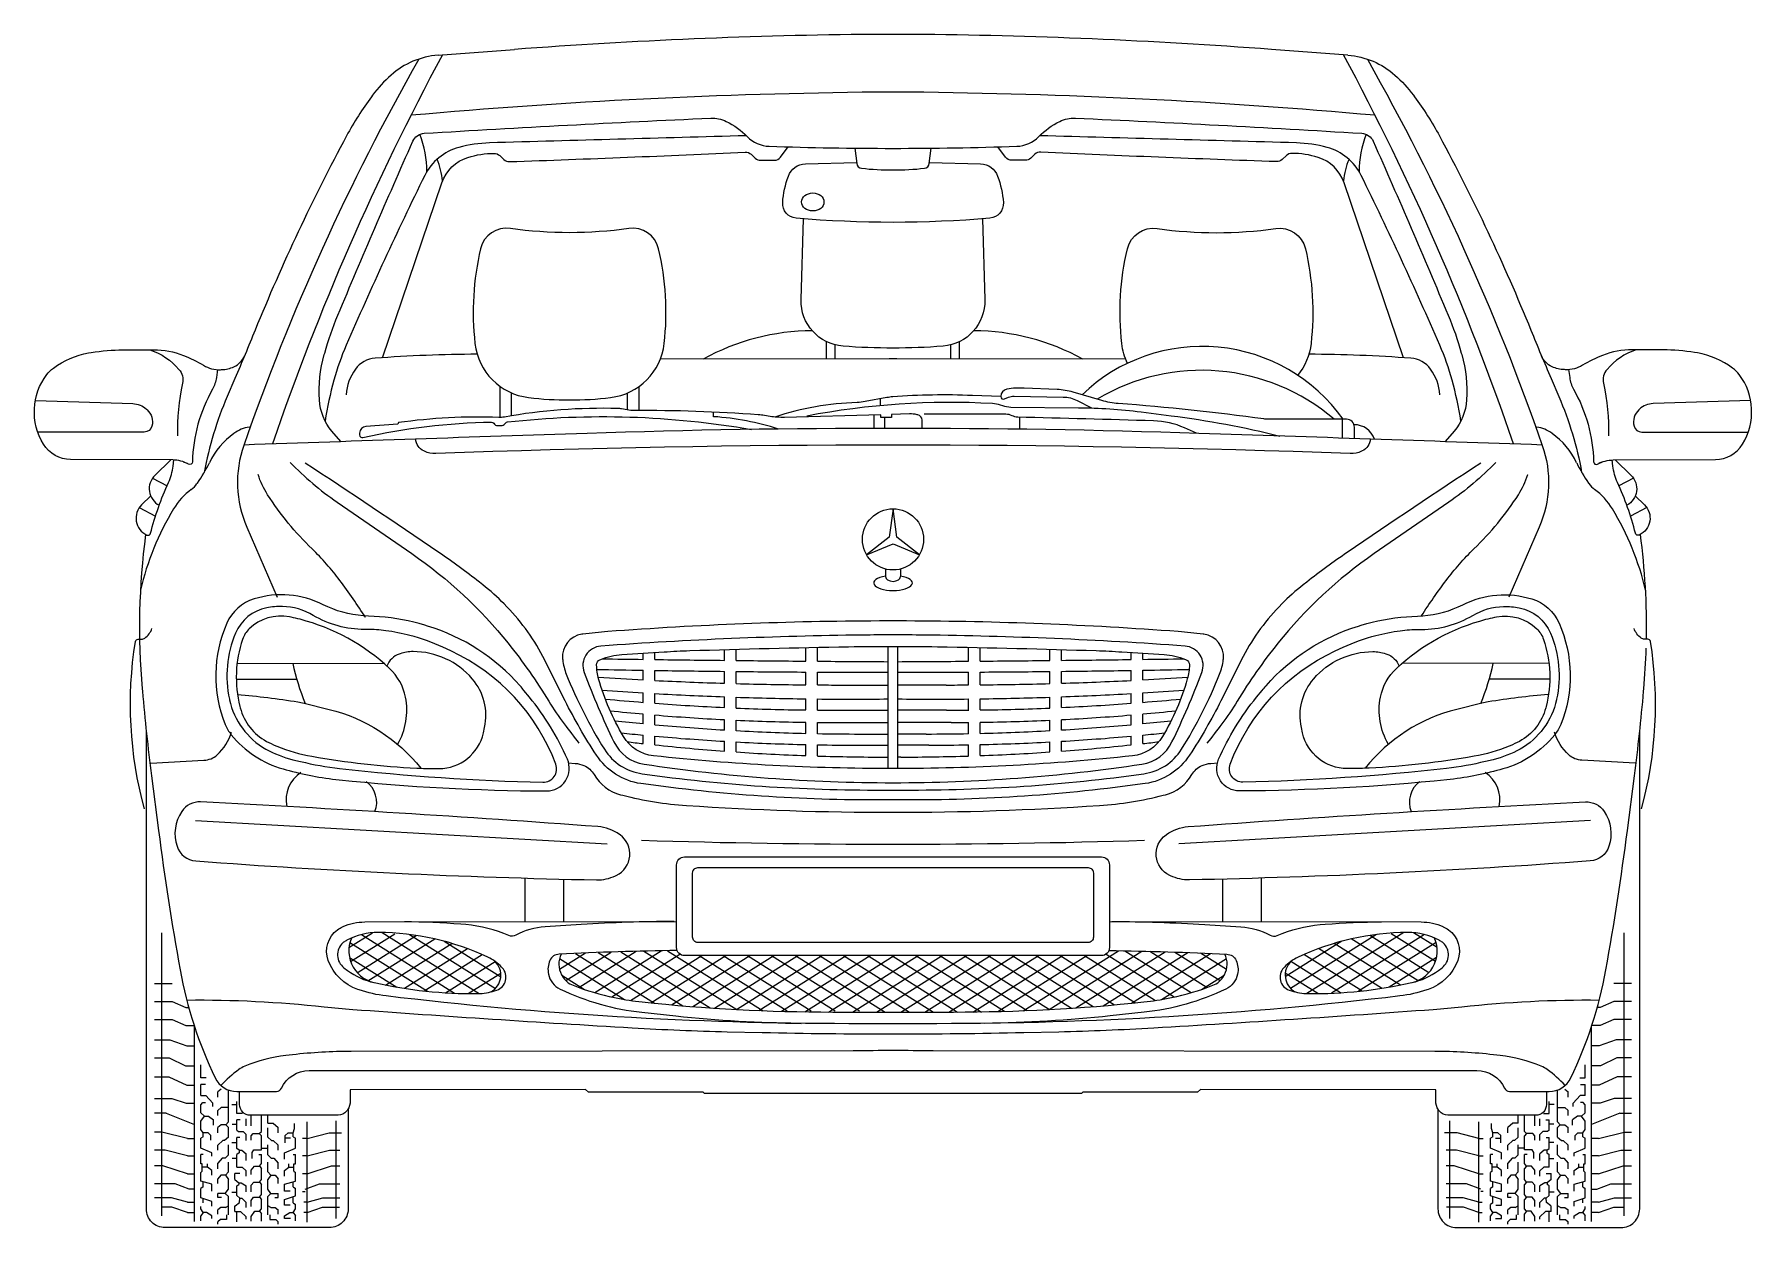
# Model space of a CAD drawing. Header units: millimetres. Extents: x 9473 to 11551, y 26903 to 28347.
import ezdxf

# ---------------------------------------------------------------- set-up
doc = ezdxf.new("R2010")
doc.units = ezdxf.units.MM
doc.layers.add('interni', color=1, linetype='Continuous')

msp = doc.modelspace()

# ---------------------------------------------------------------- linework, layer by layer
for p, q in [((9961.3, 28322.2), (10053.7, 28329.1)), ((11062.1, 28322.2), (10969.7, 28329.1)), ((9734, 27872.4), (9733, 27872.3)), ((11289.4, 27872.4), (11290.4, 27872.3)), ((9652.8, 27830.3), (9657.8, 27828.6)), ((11370.5, 27830.3), (11365.6, 27828.6)), ((9670.1, 27804.5), (9669.6, 27803.8)), ((11353.3, 27804.5), (11353.7, 27803.8))]:
    msp.add_line(p, q)
at = {"color": 1}
for p, q in [((10496.4, 27898.5), (10496.4, 27906.4)), ((10489, 27870.6), (10489, 27887)), ((10501.7, 27870.7), (10501.7, 27884)), ((10664.9, 27884.2), (10664.9, 27869.6)), ((11055.7, 27858.8), (11055.7, 27881.7)), ((9615.7, 27810.3), (9633.4, 27801)), ((11407.7, 27810.3), (11390, 27801)), ((9599.6, 27774.7), (9619.3, 27764.3)), ((11423.8, 27774.7), (11404.1, 27764.3)), ((10502.5, 27700.4), (10502.5, 27691.3)), ((10520.9, 27700.4), (10520.9, 27691.3)), ((10506, 27459), (10506, 27606.9)), ((10517.4, 27459), (10517.4, 27606.9)), ((10502.1, 27472.9), (10506, 27472.9)), ((10521.3, 27472.9), (10517.4, 27472.9)), ((9667.9, 27396), (10166, 27367.9)), ((11355.5, 27396), (10857.4, 27367.9)), ((10066.3, 27326.5), (10066.4, 27273.6)), ((10112.9, 27325.2), (10113, 27273.7)), ((10910.4, 27325.2), (10910.4, 27273.7)), ((10957.1, 27326.5), (10957, 27273.6))]:
    msp.add_line(p, q, dxfattribs=at)
at = {"color": 30}
for p, q in [((10209.5, 27591.1), (10209.5, 27598.6)), ((10223.6, 27590.9), (10223.6, 27599.5)), ((10307.8, 27589.9), (10307.8, 27603)), ((10321.9, 27589.8), (10321.9, 27603.4)), ((10406.1, 27589), (10406.1, 27605.4)), ((10420.2, 27588.9), (10420.2, 27605.7)), ((10603.2, 27588.9), (10603.2, 27605.7)), ((10617.3, 27589), (10617.3, 27605.4)), ((10701.5, 27589.8), (10701.5, 27603.4)), ((10715.5, 27589.9), (10715.5, 27603)), ((10799.8, 27590.9), (10799.8, 27599.4)), ((10813.8, 27591.1), (10813.8, 27598.6)), ((9718, 27586.2), (9895.6, 27586.4)), ((10209.5, 27566.3), (10209.5, 27578)), ((10223.6, 27565.6), (10223.6, 27577.7)), ((10307.8, 27562.2), (10307.8, 27576.6)), ((10321.9, 27561.8), (10321.9, 27576.4)), ((10406.1, 27560.3), (10406.1, 27575.8)), ((10420.2, 27560.2), (10420.2, 27575.7)), ((10603.2, 27560.2), (10603.2, 27575.7)), ((10617.3, 27560.3), (10617.3, 27575.8)), ((10701.5, 27561.8), (10701.5, 27576.4)), ((10715.5, 27562.2), (10715.5, 27576.6)), ((10799.8, 27565.6), (10799.8, 27577.7)), ((10813.8, 27566.3), (10813.8, 27578)), ((11305.3, 27586.2), (11127.8, 27586.4)), ((9717.1, 27567), (9790.2, 27567.1)), ((10447.4, 27560.1), (10506, 27560.1)), ((10576, 27560.1), (10517.4, 27560.1)), ((11306.3, 27567), (11233.1, 27567.1)), ((10209.5, 27539.1), (10209.5, 27550.6)), ((10223.6, 27538), (10223.6, 27549.8)), ((10307.8, 27532.9), (10307.8, 27545.9)), ((10321.9, 27532.2), (10321.9, 27545.4)), ((10406.1, 27529.9), (10406.1, 27543.4)), ((10420.2, 27529.7), (10420.2, 27543.2)), ((10603.2, 27529.7), (10603.2, 27543.2)), ((10617.3, 27529.9), (10617.3, 27543.4)), ((10701.5, 27532.2), (10701.5, 27545.4)), ((10715.5, 27532.9), (10715.5, 27545.9)), ((10799.8, 27538), (10799.8, 27549.8)), ((10813.8, 27539.1), (10813.8, 27550.6)), ((10209.5, 27513.3), (10209.5, 27525)), ((10223.6, 27512), (10223.6, 27523.8)), ((10307.8, 27505.6), (10307.8, 27518.1)), ((10321.9, 27504.8), (10321.9, 27517.4)), ((10406.1, 27501.5), (10406.1, 27514.9)), ((10420.2, 27501.2), (10420.2, 27514.8)), ((10441.2, 27514.7), (10506, 27514.7)), ((10446.8, 27529.6), (10506, 27529.6)), ((10576.6, 27529.6), (10517.4, 27529.6)), ((10582.2, 27514.7), (10517.4, 27514.7)), ((10603.2, 27501.2), (10603.2, 27514.8)), ((10617.3, 27501.5), (10617.3, 27514.9)), ((10701.5, 27504.8), (10701.5, 27517.4)), ((10715.5, 27505.6), (10715.5, 27518.1)), ((10799.8, 27512), (10799.8, 27523.8)), ((10813.8, 27513.3), (10813.8, 27525)), ((10209.5, 27489.2), (10209.5, 27499.5)), ((10223.6, 27487.7), (10223.6, 27498.2)), ((10307.8, 27480.1), (10307.8, 27492)), ((10321.9, 27479.1), (10321.9, 27491.2)), ((10471.4, 27500.7), (10506, 27500.7)), ((10552, 27500.7), (10517.4, 27500.7)), ((10701.5, 27479.1), (10701.5, 27491.2)), ((10715.5, 27480.1), (10715.5, 27492)), ((10799.8, 27487.7), (10799.8, 27498.2)), ((10813.8, 27489.2), (10813.8, 27499.5)), ((10406.1, 27474.7), (10406.1, 27488)), ((10420.2, 27474.2), (10420.2, 27487.7)), ((10468.3, 27487.3), (10506, 27487.3)), ((10555.1, 27487.3), (10517.4, 27487.3)), ((10603.2, 27474.2), (10603.2, 27487.7)), ((10617.3, 27474.7), (10617.3, 27488)), ((9627, 26917.7), (9627, 27260.4)), ((9853.4, 27242.5), (9881.8, 27260.3)), ((9854.6, 27248.6), (9948.5, 27189.5)), ((9855.5, 27225.4), (9908.8, 27259)), ((9863.3, 27212), (9934.9, 27257.1)), ((9868.6, 27258), (9981.3, 27187.2)), ((9876.4, 27202), (9957.3, 27252.8)), ((9893.8, 27260.5), (10011.1, 27186.7)), ((9897.7, 27197), (9977.8, 27247.4)), ((9920.5, 27193.1), (9996.9, 27241.1)), ((9926.6, 27258.2), (10030.6, 27192.8)), ((9968.7, 27250), (10037.2, 27207)), ((11054.7, 27250), (10986.2, 27207)), ((11096.8, 27258.2), (10992.8, 27192.8)), ((11129.6, 27260.5), (11012.3, 27186.7)), ((11102.9, 27193.1), (11026.5, 27241.1)), ((11154.8, 27258), (11042.1, 27187.2)), ((11125.7, 27197), (11045.5, 27247.4)), ((11146.9, 27202), (11066.1, 27252.8)), ((11168.8, 27248.6), (11074.9, 27189.5)), ((11160, 27212), (11088.5, 27257.1)), ((11167.9, 27225.4), (11114.6, 27259)), ((11169.9, 27242.5), (11141.6, 27260.3)), ((11396.4, 26917.7), (11396.4, 27260.4)), ((9854.2, 27230.4), (9911.3, 27194.5)), ((9944.6, 27189.9), (10014.6, 27233.9)), ((9970.3, 27187.7), (10030.4, 27225.5)), ((10108.2, 27216.1), (10139.7, 27235.9)), ((10108.3, 27229.1), (10187, 27179.6)), ((10115.8, 27202.5), (10170.6, 27237)), ((10127.4, 27235.3), (10223.3, 27175)), ((10131.6, 27194.1), (10201.1, 27237.9)), ((10150.8, 27187.9), (10231.3, 27238.5)), ((10154.8, 27236.4), (10257.4, 27171.9)), ((10171.5, 27182.6), (10253.9, 27234.4)), ((10182.5, 27237.4), (10290.5, 27169.4)), ((10194, 27178.4), (10280.2, 27232.6)), ((10210.4, 27238.1), (10322.7, 27167.5)), ((10218.5, 27175.5), (10309.3, 27232.6)), ((10238.7, 27238.6), (10354.6, 27165.7)), ((10243.8, 27173.1), (10338.4, 27232.6)), ((10269.4, 27171), (10367.5, 27232.6)), ((10277.3, 27232.6), (10383.7, 27165.7)), ((10295.6, 27169.1), (10396.6, 27232.6)), ((10306.4, 27232.6), (10412.8, 27165.7)), ((10322.2, 27167.5), (10425.7, 27232.6)), ((10335.6, 27232.6), (10441.9, 27165.7)), ((10349.3, 27166.2), (10454.9, 27232.6)), ((10364.7, 27232.6), (10471, 27165.7)), ((10376.9, 27165.3), (10484, 27232.6)), ((10393.8, 27232.6), (10502.3, 27164.4)), ((10405, 27164.6), (10513.1, 27232.6)), ((10422.9, 27232.6), (10531.5, 27164.4)), ((10433.7, 27164.4), (10542.2, 27232.6)), ((10452, 27232.6), (10560.6, 27164.4)), ((10462.8, 27164.4), (10571.3, 27232.6)), ((10481.2, 27232.6), (10589.7, 27164.4)), ((10491.9, 27164.4), (10600.5, 27232.6)), ((10510.3, 27232.6), (10618.8, 27164.4)), ((10521, 27164.4), (10629.6, 27232.6)), ((10539.4, 27232.6), (10646.5, 27165.3)), ((10550.2, 27164.4), (10658.7, 27232.6)), ((10568.5, 27232.6), (10674.1, 27166.2)), ((10579.3, 27164.4), (10687.8, 27232.6)), ((10597.6, 27232.6), (10701.2, 27167.5)), ((10608.4, 27164.4), (10716.9, 27232.6)), ((10626.7, 27232.6), (10727.8, 27169.1)), ((10638.6, 27165), (10746.1, 27232.6)), ((10655.9, 27232.6), (10753.9, 27171)), ((10669.3, 27166), (10784.7, 27238.6)), ((10685, 27232.6), (10779.6, 27173.1)), ((10700.7, 27167.5), (10812.9, 27238.1)), ((10714.1, 27232.6), (10804.9, 27175.5)), ((10732.9, 27169.4), (10840.9, 27237.4)), ((10743.2, 27232.6), (10829.4, 27178.4)), ((10766, 27171.9), (10868.6, 27236.4)), ((10769.5, 27234.4), (10851.9, 27182.6)), ((10792.1, 27238.5), (10872.6, 27187.9)), ((10800.1, 27175), (10895.9, 27235.3)), ((10822.3, 27237.9), (10891.8, 27194.1)), ((10836.4, 27179.6), (10915.1, 27229.1)), ((10852.8, 27237), (10907.6, 27202.5)), ((10883.7, 27235.9), (10915.2, 27216.1)), ((11053.1, 27187.7), (10993, 27225.5)), ((11078.8, 27189.9), (11008.8, 27233.9)), ((11169.1, 27230.4), (11112.1, 27194.5)), ((9618.2, 27199), (9639.4, 27199)), ((9997.8, 27186.7), (10037.1, 27211.5)), ((10111, 27209), (10138.6, 27191.7)), ((10884.8, 27191.7), (10912.3, 27209)), ((11025.6, 27186.7), (10986.3, 27211.5)), ((11405.1, 27199), (11384, 27199)), ((9618.2, 27177.2), (9639.4, 27177.2)), ((9639.4, 27177.2), (9656.2, 27170)), ((9656.2, 27170), (9659.6, 27170)), ((11367.2, 27170), (11363.8, 27170)), ((11384, 27177.2), (11367.2, 27170)), ((11405.1, 27177.2), (11384, 27177.2)), ((9618.2, 27155.2), (9639.4, 27155.2)), ((9639.4, 27155.2), (9656.2, 27148)), ((9656.2, 27148), (9666.2, 27148)), ((9666.4, 26911.1), (9666.4, 27147.5)), ((11357, 26911.1), (11357, 27147.5)), ((11367.2, 27148), (11357.2, 27148)), ((11384, 27155.2), (11367.2, 27148)), ((11405.1, 27155.2), (11384, 27155.2)), ((9618.2, 27130.9), (9636.9, 27130.9)), ((9636.9, 27130.9), (9657.3, 27123.4)), ((9657.3, 27123.4), (9666.4, 27123.4)), ((11366.1, 27123.4), (11357, 27123.4)), ((11386.5, 27130.9), (11366.1, 27123.4)), ((11405.1, 27130.9), (11386.5, 27130.9)), ((9618.2, 27109.1), (9635.8, 27109.1)), ((9635.8, 27109.1), (9655.7, 27099.4)), ((9655.7, 27099.4), (9666.4, 27099.4)), ((9674.1, 27084.8), (9674.1, 27100.3)), ((11349.3, 27084.8), (11349.3, 27100.3)), ((11367.7, 27099.4), (11357, 27099.4)), ((11387.5, 27109.1), (11367.7, 27099.4)), ((11405.1, 27109.1), (11387.5, 27109.1)), ((9618.2, 27086), (9635.6, 27086)), ((9635.6, 27086), (9657.4, 27076)), ((9657.4, 27076), (9666.4, 27076)), ((9680.6, 27084.8), (9674.1, 27084.8)), ((9679.7, 27076.7), (9674.1, 27076.7)), ((9674.1, 27063.4), (9674.1, 27076.7)), ((11342.8, 27084.8), (11349.3, 27084.8)), ((11343.7, 27076.7), (11349.3, 27076.7)), ((11349.3, 27063.4), (11349.3, 27076.7)), ((11366, 27076), (11357, 27076)), ((11387.8, 27086), (11366, 27076)), ((11405.1, 27086), (11387.8, 27086)), ((9618.2, 27059.7), (9639, 27059.7)), ((9639, 27059.7), (9656.3, 27053.9)), ((9656.3, 27053.9), (9666.4, 27053.9)), ((9674.1, 27063.4), (9680.2, 27063.4)), ((9674.1, 27052.2), (9676.6, 27054.8)), ((9676.6, 27054.8), (9680, 27054.8)), ((9680.2, 27063.4), (9688.8, 27053.9)), ((9688.8, 27049.9), (9688.8, 27053.9)), ((9698.8, 27071.2), (9694.9, 27067.7)), ((9694.9, 27061.4), (9694.9, 27067.7)), ((9707.6, 27031.5), (9707.6, 27070.1)), ((9717.8, 27041.7), (9717.8, 27056.3)), ((11305.6, 27041.7), (11305.6, 27056.3)), ((11315.7, 27031.5), (11315.7, 27070.1)), ((11324.6, 27071.2), (11328.5, 27067.7)), ((11328.5, 27061.4), (11328.5, 27067.7)), ((11343.2, 27063.4), (11334.6, 27053.9)), ((11334.6, 27049.9), (11334.6, 27053.9)), ((11349.3, 27063.4), (11343.2, 27063.4)), ((11346.8, 27054.8), (11343.4, 27054.8)), ((11349.3, 27052.2), (11346.8, 27054.8)), ((11367.1, 27053.9), (11357, 27053.9)), ((11384.4, 27059.7), (11367.1, 27053.9)), ((11405.1, 27059.7), (11384.4, 27059.7)), ((9632.4, 27042.1), (9618.2, 27042.1)), ((9632.4, 27042.1), (9666.4, 27028.3)), ((9674.1, 27042.6), (9674.1, 27052.2)), ((9674.1, 27042.6), (9678.6, 27038.4)), ((9674.1, 27032.3), (9678.6, 27038.4)), ((9674.1, 27022.4), (9674.1, 27032.3)), ((9678.6, 27038.4), (9683.6, 27038.4)), ((9683.6, 27038.4), (9689.5, 27033.8)), ((9689.5, 27027.6), (9689.5, 27033.8)), ((9698.8, 27048.9), (9694.9, 27045.4)), ((9694.9, 27039.1), (9694.9, 27045.4)), ((9707.6, 27048.9), (9698.8, 27048.9)), ((9711.9, 27052.6), (9717.8, 27052.6)), ((9724.5, 27041.7), (9717.8, 27041.7)), ((9721.9, 27034), (9717.8, 27034)), ((9717.8, 27021.5), (9717.8, 27034)), ((9729.1, 27026.6), (9729.1, 27035.2)), ((9735, 27026.5), (9735, 27039.5)), ((9747.7, 27020), (9747.7, 27039.5)), ((9755.2, 27030), (9755.2, 27039.5)), ((9837.9, 26914.7), (9837.9, 27032.8)), ((11185.5, 26914.7), (11185.5, 27032.8)), ((11268.2, 27030), (11268.2, 27039.5)), ((11275.7, 27020), (11275.7, 27039.5)), ((11288.4, 27026.5), (11288.4, 27039.5)), ((11294.2, 27026.6), (11294.2, 27035.2)), ((11298.9, 27041.7), (11305.6, 27041.7)), ((11301.5, 27034), (11305.6, 27034)), ((11311.5, 27052.6), (11305.6, 27052.6)), ((11305.6, 27021.5), (11305.6, 27034)), ((11315.7, 27048.9), (11324.6, 27048.9)), ((11324.6, 27048.9), (11328.5, 27045.4)), ((11328.5, 27039.1), (11328.5, 27045.4)), ((11339.8, 27038.4), (11333.9, 27033.8)), ((11333.9, 27027.6), (11333.9, 27033.8)), ((11344.7, 27038.4), (11339.8, 27038.4)), ((11349.3, 27042.6), (11344.7, 27038.4)), ((11349.3, 27032.3), (11344.7, 27038.4)), ((11349.3, 27042.6), (11349.3, 27052.2)), ((11349.3, 27022.4), (11349.3, 27032.3)), ((11390.9, 27042.1), (11357, 27028.3)), ((11390.9, 27042.1), (11405.1, 27042.1)), ((9627, 27019.2), (9618.2, 27019.2)), ((9658, 27011.4), (9627, 27019.2)), ((9658, 27011.4), (9666.4, 27011.4)), ((9676.9, 27018.2), (9674.1, 27022.4)), ((9676.9, 27013.5), (9674.1, 27011.9)), ((9674.1, 26999.6), (9674.1, 27011.9)), ((9676.9, 27013.5), (9676.9, 27018.2)), ((9683, 27018.2), (9676.9, 27018.2)), ((9686.4, 27014.9), (9683, 27018.2)), ((9686.4, 27009.2), (9686.4, 27014.9)), ((9698.8, 27028), (9694.9, 27024.5)), ((9694.9, 27018.1), (9694.9, 27024.5)), ((9704.5, 27028), (9698.8, 27028)), ((9707.6, 27013.1), (9702.9, 27008.8)), ((9704.5, 27028), (9707.6, 27031.5)), ((9704.5, 27028), (9707.6, 27024.5)), ((9707.6, 27013.1), (9707.6, 27024.5)), ((9712.1, 27028.5), (9717.8, 27028.5)), ((9717.8, 27021.5), (9719.9, 27019.7)), ((9721.6, 27012.7), (9717.8, 27012.7)), ((9717.8, 26999.1), (9717.8, 27012.7)), ((9719.9, 27019.7), (9725.4, 27019.7)), ((9725.4, 27019.7), (9729.1, 27016.2)), ((9729.1, 27008.9), (9729.1, 27016.2)), ((9735, 27014.4), (9737.4, 27017.2)), ((9735, 27009.2), (9735, 27014.4)), ((9737.4, 27017.2), (9745, 27017.2)), ((9745, 27017.2), (9747.7, 27020)), ((9745, 27017.2), (9747.7, 27014.4)), ((9747.7, 26997.5), (9747.7, 27014.4)), ((9755.2, 27030), (9761.7, 27030)), ((9755.2, 27013.1), (9755.2, 27024.4)), ((9755.2, 27013.1), (9759.9, 27008.8)), ((9761.7, 27030), (9767.9, 27024.5)), ((9767.9, 27018.1), (9767.9, 27024.5)), ((9776.4, 27014.9), (9779.8, 27018.2)), ((9776.4, 27006.3), (9776.4, 27014.9)), ((9782.6, 27011.9), (9776.4, 27011.9)), ((9779.8, 27018.2), (9785.9, 27018.2)), ((9785.9, 27018.2), (9787.6, 27023.3)), ((9785.9, 27013.5), (9785.9, 27018.2)), ((9785.9, 27013.5), (9788.7, 27011.9)), ((9787.6, 27023.3), (9787.6, 27029.3)), ((9788.7, 26999.6), (9788.7, 27011.9)), ((9802.7, 27011.4), (9797.4, 27011.4)), ((9802.7, 26910.2), (9802.7, 27031.4)), ((9802.7, 27011.4), (9829.3, 27018.1)), ((9829.3, 27018.1), (9844.6, 27018.1)), ((11194.1, 27018.1), (11178.8, 27018.1)), ((11220.6, 27011.4), (11194.1, 27018.1)), ((11220.6, 26910.2), (11220.6, 27031.4)), ((11220.6, 27011.4), (11225.9, 27011.4)), ((11237.5, 27013.5), (11234.7, 27011.9)), ((11234.7, 26999.6), (11234.7, 27011.9)), ((11235.7, 27023.3), (11235.7, 27029.3)), ((11237.5, 27018.2), (11235.7, 27023.3)), ((11237.5, 27013.5), (11237.5, 27018.2)), ((11243.6, 27018.2), (11237.5, 27018.2)), ((11240.8, 27011.9), (11247, 27011.9)), ((11247, 27014.9), (11243.6, 27018.2)), ((11247, 27006.3), (11247, 27014.9)), ((11261.6, 27030), (11255.5, 27024.5)), ((11255.5, 27018.1), (11255.5, 27024.5)), ((11268.2, 27030), (11261.6, 27030)), ((11268.2, 27013.1), (11263.5, 27008.8)), ((11268.2, 27013.1), (11268.2, 27024.4)), ((11278.3, 27017.2), (11275.7, 27020)), ((11278.3, 27017.2), (11275.7, 27014.4)), ((11275.7, 26997.5), (11275.7, 27014.4)), ((11286, 27017.2), (11278.3, 27017.2)), ((11288.4, 27014.4), (11286, 27017.2)), ((11288.4, 27009.2), (11288.4, 27014.4)), ((11298, 27019.7), (11294.2, 27016.2)), ((11294.2, 27008.9), (11294.2, 27016.2)), ((11303.5, 27019.7), (11298, 27019.7)), ((11301.8, 27012.7), (11305.6, 27012.7)), ((11305.6, 27021.5), (11303.5, 27019.7)), ((11311.3, 27028.5), (11305.6, 27028.5)), ((11305.6, 26999.1), (11305.6, 27012.7)), ((11318.9, 27028), (11315.7, 27031.5)), ((11318.9, 27028), (11315.7, 27024.5)), ((11315.7, 27013.1), (11315.7, 27024.5)), ((11315.7, 27013.1), (11320.5, 27008.8)), ((11318.9, 27028), (11324.6, 27028)), ((11324.6, 27028), (11328.5, 27024.5)), ((11328.5, 27018.1), (11328.5, 27024.5)), ((11336.9, 27014.9), (11340.3, 27018.2)), ((11336.9, 27009.2), (11336.9, 27014.9)), ((11340.3, 27018.2), (11346.4, 27018.2)), ((11346.4, 27018.2), (11349.3, 27022.4)), ((11346.4, 27013.5), (11346.4, 27018.2)), ((11346.4, 27013.5), (11349.3, 27011.9)), ((11349.3, 26999.6), (11349.3, 27011.9)), ((11365.4, 27011.4), (11357, 27011.4)), ((11365.4, 27011.4), (11396.4, 27019.2)), ((11396.4, 27019.2), (11405.1, 27019.2)), ((9630.9, 26997.3), (9618.2, 26997.3)), ((9658, 26990.5), (9630.9, 26997.3)), ((9687.4, 26994), (9674.1, 26999.6)), ((9676.9, 26991.9), (9674.1, 26991.9)), ((9674.1, 26980.7), (9674.1, 26991.9)), ((9687.4, 26990), (9687.4, 26994)), ((9701, 27008.8), (9694.9, 27003.4)), ((9694.9, 26997.2), (9694.9, 27003.4)), ((9702.9, 27008.8), (9701, 27008.8)), ((9707.6, 26991.6), (9703.5, 26987.6)), ((9707.6, 26991.6), (9707.6, 27003.5)), ((9711.9, 27006.7), (9717.6, 27006.7)), ((9720.6, 26997.3), (9717.8, 26999.1)), ((9720.6, 26993.9), (9717.8, 26991.9)), ((9717.8, 26976.5), (9717.8, 26991.9)), ((9720.6, 26997.3), (9724, 26997.3)), ((9720.6, 26997.3), (9720.6, 26993.9)), ((9724, 26997.3), (9729.1, 26992.7)), ((9729.1, 26984.8), (9729.1, 26992.7)), ((9736.5, 26994.3), (9738.4, 26997.5)), ((9736.5, 26987.2), (9736.5, 26994.3)), ((9738.4, 26997.5), (9747.7, 26997.5)), ((9744.4, 26991.9), (9747.7, 26991.9)), ((9747.7, 26999.8), (9755.2, 26999.8)), ((9747.7, 26980.9), (9747.7, 26991.9)), ((9755.2, 26991.6), (9755.2, 27003.5)), ((9755.2, 26991.6), (9759.4, 26987.6)), ((9759.9, 27008.8), (9761.8, 27008.8)), ((9761.8, 27008.8), (9767.9, 27003.4)), ((9767.9, 26997.2), (9767.9, 27003.4)), ((9775.4, 26994), (9788.7, 26999.6)), ((9775.4, 26986.5), (9775.4, 26994)), ((9785.9, 26991.9), (9788.7, 26991.9)), ((9788.7, 26980.7), (9788.7, 26991.9)), ((9802.7, 26990.5), (9829.8, 26997.3)), ((9829.8, 26997.3), (9842.5, 26997.3)), ((11193.6, 26997.3), (11180.9, 26997.3)), ((11220.6, 26990.5), (11193.6, 26997.3)), ((11248, 26994), (11234.7, 26999.6)), ((11237.5, 26991.9), (11234.7, 26991.9)), ((11234.7, 26980.7), (11234.7, 26991.9)), ((11248, 26986.5), (11248, 26994)), ((11261.6, 27008.8), (11255.5, 27003.4)), ((11255.5, 26997.2), (11255.5, 27003.4)), ((11263.5, 27008.8), (11261.6, 27008.8)), ((11268.2, 26991.6), (11264, 26987.6)), ((11268.2, 26991.6), (11268.2, 27003.5)), ((11275.7, 26999.8), (11268.2, 26999.8)), ((11284.9, 26997.5), (11275.7, 26997.5)), ((11279, 26991.9), (11275.7, 26991.9)), ((11275.7, 26980.9), (11275.7, 26991.9)), ((11286.9, 26994.3), (11284.9, 26997.5)), ((11286.9, 26987.2), (11286.9, 26994.3)), ((11299.4, 26997.3), (11294.2, 26992.7)), ((11294.2, 26984.8), (11294.2, 26992.7)), ((11302.8, 26997.3), (11299.4, 26997.3)), ((11302.8, 26997.3), (11305.6, 26999.1)), ((11302.8, 26997.3), (11302.8, 26993.9)), ((11302.8, 26993.9), (11305.6, 26991.9)), ((11305.6, 26976.5), (11305.6, 26991.9)), ((11311.4, 27006.7), (11305.8, 27006.7)), ((11315.7, 26991.6), (11315.7, 27003.5)), ((11315.7, 26991.6), (11319.9, 26987.6)), ((11320.5, 27008.8), (11322.4, 27008.8)), ((11322.4, 27008.8), (11328.5, 27003.4)), ((11328.5, 26997.2), (11328.5, 27003.4)), ((11336, 26994), (11349.3, 26999.6)), ((11336, 26990), (11336, 26994)), ((11346.4, 26991.9), (11349.3, 26991.9)), ((11349.3, 26980.7), (11349.3, 26991.9)), ((11365.4, 26990.5), (11392.4, 26997.3)), ((11392.4, 26997.3), (11405.1, 26997.3)), ((9628.2, 26978.2), (9618.2, 26978.2)), ((9658, 26968.4), (9628.2, 26978.2)), ((9658, 26990.5), (9666.4, 26990.5)), ((9676, 26980.7), (9674.1, 26980.7)), ((9676, 26971.9), (9674.1, 26970.2)), ((9674.1, 26959.9), (9674.1, 26970.2)), ((9676, 26971.9), (9676, 26980.7)), ((9682.1, 26976.6), (9676, 26976.6)), ((9682.1, 26976.6), (9682.1, 26980.7)), ((9687.4, 26972.5), (9682.1, 26976.6)), ((9687.4, 26967), (9687.4, 26972.5)), ((9700.2, 26987.6), (9694.9, 26981.6)), ((9694.9, 26974.7), (9694.9, 26981.6)), ((9703.5, 26987.6), (9700.2, 26987.6)), ((9704, 26966.9), (9707.6, 26971.2)), ((9707.6, 26971.2), (9707.6, 26982.8)), ((9717.8, 26987.3), (9712.1, 26987.3)), ((9717.8, 26976.5), (9724.1, 26976.5)), ((9724.1, 26976.5), (9729.1, 26972.2)), ((9729.1, 26965.9), (9729.1, 26972.2)), ((9735, 26973.2), (9739, 26977.9)), ((9735, 26967.6), (9735, 26973.2)), ((9739, 26977.9), (9745.2, 26977.9)), ((9745.2, 26977.9), (9747.7, 26980.9)), ((9745.2, 26977.9), (9747.7, 26974.9)), ((9747.7, 26961.6), (9747.7, 26974.9)), ((9755.2, 26971.2), (9755.2, 26982.8)), ((9758.8, 26966.9), (9755.2, 26971.2)), ((9759.4, 26987.6), (9762.6, 26987.6)), ((9762.6, 26987.6), (9767.9, 26981.6)), ((9767.9, 26974.7), (9767.9, 26981.6)), ((9775.4, 26972.5), (9780.7, 26976.6)), ((9775.4, 26965.7), (9775.4, 26972.5)), ((9780.7, 26976.6), (9780.7, 26980.7)), ((9780.7, 26976.6), (9786.8, 26976.6)), ((9786.8, 26971.9), (9786.8, 26980.7)), ((9786.8, 26980.7), (9788.7, 26980.7)), ((9786.8, 26971.9), (9788.7, 26970.2)), ((9788.7, 26959.9), (9788.7, 26970.2)), ((9802.7, 26990.5), (9797.4, 26990.5)), ((9802.7, 26968.4), (9832.5, 26978.2)), ((9832.5, 26978.2), (9842.5, 26978.2)), ((11190.8, 26978.2), (11180.9, 26978.2)), ((11220.6, 26968.4), (11190.8, 26978.2)), ((11220.6, 26990.5), (11225.9, 26990.5)), ((11236.6, 26980.7), (11234.7, 26980.7)), ((11236.6, 26971.9), (11234.7, 26970.2)), ((11234.7, 26959.9), (11234.7, 26970.2)), ((11236.6, 26971.9), (11236.6, 26980.7)), ((11242.6, 26976.6), (11236.6, 26976.6)), ((11242.6, 26976.6), (11242.6, 26980.7)), ((11248, 26972.5), (11242.6, 26976.6)), ((11248, 26965.7), (11248, 26972.5)), ((11260.7, 26987.6), (11255.5, 26981.6)), ((11255.5, 26974.7), (11255.5, 26981.6)), ((11264, 26987.6), (11260.7, 26987.6)), ((11264.6, 26966.9), (11268.2, 26971.2)), ((11268.2, 26971.2), (11268.2, 26982.8)), ((11278.2, 26977.9), (11275.7, 26980.9)), ((11278.2, 26977.9), (11275.7, 26974.9)), ((11275.7, 26961.6), (11275.7, 26974.9)), ((11284.4, 26977.9), (11278.2, 26977.9)), ((11288.4, 26973.2), (11284.4, 26977.9)), ((11288.4, 26967.6), (11288.4, 26973.2)), ((11299.2, 26976.5), (11294.2, 26972.2)), ((11294.2, 26965.9), (11294.2, 26972.2)), ((11305.6, 26976.5), (11299.2, 26976.5)), ((11305.6, 26987.3), (11311.2, 26987.3)), ((11315.7, 26971.2), (11315.7, 26982.8)), ((11319.3, 26966.9), (11315.7, 26971.2)), ((11319.9, 26987.6), (11323.2, 26987.6)), ((11323.2, 26987.6), (11328.5, 26981.6)), ((11328.5, 26974.7), (11328.5, 26981.6)), ((11336, 26972.5), (11341.3, 26976.6)), ((11336, 26967), (11336, 26972.5)), ((11341.3, 26976.6), (11341.3, 26980.7)), ((11341.3, 26976.6), (11347.4, 26976.6)), ((11347.4, 26971.9), (11347.4, 26980.7)), ((11347.4, 26980.7), (11349.3, 26980.7)), ((11347.4, 26971.9), (11349.3, 26970.2)), ((11349.3, 26959.9), (11349.3, 26970.2)), ((11365.4, 26990.5), (11357, 26990.5)), ((11365.4, 26968.4), (11395.2, 26978.2)), ((11395.2, 26978.2), (11405.1, 26978.2)), ((9643, 26956.4), (9618.2, 26956.4)), ((9660.1, 26950), (9643, 26956.4)), ((9658, 26968.4), (9666.4, 26968.4)), ((9666.4, 26950), (9660.1, 26950)), ((9687.4, 26956), (9674.1, 26959.9)), ((9676.9, 26952.8), (9674.1, 26951)), ((9674.1, 26939.4), (9674.1, 26951)), ((9676.9, 26952.8), (9676.9, 26959.1)), ((9687.4, 26947.7), (9687.4, 26956)), ((9698.6, 26966.9), (9694.9, 26962.7)), ((9694.9, 26957), (9694.9, 26962.7)), ((9704, 26966.9), (9698.6, 26966.9)), ((9703.8, 26944.8), (9707.6, 26950.2)), ((9704, 26966.9), (9707.6, 26961.7)), ((9707.6, 26950.2), (9707.6, 26961.7)), ((9715.4, 26961.9), (9715.4, 26969.1)), ((9721.5, 26969.1), (9715.4, 26969.1)), ((9715.4, 26961.9), (9720.3, 26957.8)), ((9717.8, 26953.9), (9720.3, 26955.8)), ((9717.8, 26942.4), (9717.8, 26953.9)), ((9720.3, 26957.8), (9722.9, 26957.8)), ((9720.3, 26957.8), (9720.3, 26955.8)), ((9722.9, 26957.8), (9729.1, 26954.1)), ((9729.1, 26946.8), (9729.1, 26954.1)), ((9735, 26955), (9738.3, 26958.6)), ((9735, 26946.8), (9735, 26955)), ((9738.3, 26958.6), (9745.2, 26958.6)), ((9745.2, 26958.6), (9747.7, 26961.6)), ((9745.2, 26958.6), (9747.7, 26955.6)), ((9747.7, 26943.4), (9747.7, 26955.6)), ((9758.8, 26966.9), (9755.2, 26961.7)), ((9755.2, 26950.2), (9755.2, 26961.7)), ((9759, 26944.8), (9755.2, 26950.2)), ((9758.8, 26966.9), (9764.2, 26966.9)), ((9764.2, 26966.9), (9767.9, 26962.7)), ((9767.9, 26957), (9767.9, 26962.7)), ((9775.4, 26956), (9788.7, 26959.9)), ((9775.4, 26947.7), (9775.4, 26956)), ((9785.9, 26952.8), (9785.9, 26959.1)), ((9785.9, 26952.8), (9788.7, 26951)), ((9788.7, 26942), (9788.7, 26951)), ((9802.7, 26968.4), (9797.4, 26968.4)), ((9800.6, 26950), (9817.7, 26956.4)), ((9817.7, 26956.4), (9842.5, 26956.4)), ((11205.7, 26956.4), (11180.9, 26956.4)), ((11222.8, 26950), (11205.7, 26956.4)), ((11220.6, 26968.4), (11225.9, 26968.4)), ((11248, 26956), (11234.7, 26959.9)), ((11237.5, 26952.8), (11234.7, 26951)), ((11234.7, 26942), (11234.7, 26951)), ((11237.5, 26952.8), (11237.5, 26959.1)), ((11248, 26947.7), (11248, 26956)), ((11259.2, 26966.9), (11255.5, 26962.7)), ((11255.5, 26957), (11255.5, 26962.7)), ((11264.6, 26966.9), (11259.2, 26966.9)), ((11264.3, 26944.8), (11268.2, 26950.2)), ((11264.6, 26966.9), (11268.2, 26961.7)), ((11268.2, 26950.2), (11268.2, 26961.7)), ((11278.2, 26958.6), (11275.7, 26961.6)), ((11278.2, 26958.6), (11275.7, 26955.6)), ((11275.7, 26943.4), (11275.7, 26955.6)), ((11285.1, 26958.6), (11278.2, 26958.6)), ((11288.4, 26955), (11285.1, 26958.6)), ((11288.4, 26946.8), (11288.4, 26955)), ((11300.5, 26957.8), (11294.2, 26954.1)), ((11294.2, 26946.8), (11294.2, 26954.1)), ((11303.1, 26957.8), (11300.5, 26957.8)), ((11301.9, 26969.1), (11308, 26969.1)), ((11308, 26961.9), (11303.1, 26957.8)), ((11303.1, 26957.8), (11303.1, 26955.8)), ((11305.6, 26953.9), (11303.1, 26955.8)), ((11305.6, 26942.4), (11305.6, 26953.9)), ((11308, 26961.9), (11308, 26969.1)), ((11319.3, 26966.9), (11315.7, 26961.7)), ((11315.7, 26950.2), (11315.7, 26961.7)), ((11319.6, 26944.8), (11315.7, 26950.2)), ((11319.3, 26966.9), (11324.7, 26966.9)), ((11324.7, 26966.9), (11328.5, 26962.7)), ((11328.5, 26957), (11328.5, 26962.7)), ((11336, 26956), (11349.3, 26959.9)), ((11336, 26947.7), (11336, 26956)), ((11346.4, 26952.8), (11346.4, 26959.1)), ((11346.4, 26952.8), (11349.3, 26951)), ((11349.3, 26939.4), (11349.3, 26951)), ((11365.4, 26968.4), (11357, 26968.4)), ((11357, 26950), (11363.3, 26950)), ((11363.3, 26950), (11380.4, 26956.4)), ((11380.4, 26956.4), (11405.1, 26956.4)), ((9638.7, 26939.4), (9618.2, 26939.4)), ((9658, 26934.3), (9638.7, 26939.4)), ((9658, 26934.3), (9666.4, 26934.3)), ((9687.4, 26935.1), (9674.1, 26939.4)), ((9674.1, 26926.2), (9674.1, 26929.2)), ((9676.9, 26933.3), (9676.9, 26938.5)), ((9687.4, 26929.4), (9687.4, 26935.1)), ((9694.9, 26940), (9694.9, 26944.8)), ((9703.8, 26944.8), (9694.9, 26944.8)), ((9699.1, 26940), (9694.9, 26940)), ((9707.6, 26941.2), (9703.8, 26944.8)), ((9704, 26928), (9707.6, 26930)), ((9707.6, 26919), (9707.6, 26941.2)), ((9711.9, 26946.6), (9717.8, 26946.6)), ((9715.4, 26923), (9715.4, 26929.9)), ((9715.6, 26929.9), (9721.1, 26934.1)), ((9721.3, 26939), (9717.8, 26942.4)), ((9721.1, 26934.1), (9721.3, 26939)), ((9721.3, 26939), (9723.7, 26939)), ((9723.7, 26939), (9729.1, 26934.1)), ((9729.1, 26927.8), (9729.1, 26934.1)), ((9735, 26936.4), (9738.1, 26940.4)), ((9735, 26929.2), (9735, 26936.4)), ((9738.1, 26940.4), (9745.2, 26940.4)), ((9745.2, 26940.4), (9747.7, 26943.4)), ((9745.2, 26940.4), (9747.7, 26937.4)), ((9747.7, 26926.3), (9747.7, 26937.4)), ((9755.2, 26941.2), (9759, 26944.8)), ((9755.2, 26919), (9755.2, 26941.2)), ((9758.8, 26928), (9755.2, 26930)), ((9759, 26944.8), (9767.9, 26944.8)), ((9763.7, 26940), (9767.9, 26940)), ((9767.9, 26940), (9767.9, 26944.8)), ((9782.5, 26947.7), (9775.4, 26947.7)), ((9775.4, 26937.7), (9788.7, 26942)), ((9775.4, 26930.5), (9775.4, 26937.7)), ((9782.3, 26930.5), (9775.4, 26930.5)), ((9785.9, 26933.3), (9785.9, 26941.1)), ((9785.9, 26933.3), (9788.7, 26931.6)), ((9788.7, 26926.2), (9788.7, 26931.6)), ((9797.4, 26947.2), (9800.6, 26947.2)), ((9802.7, 26934.3), (9799, 26934.3)), ((9802.7, 26934.3), (9822, 26939.4)), ((9822, 26939.4), (9842.5, 26939.4)), ((11201.4, 26939.4), (11180.9, 26939.4)), ((11220.6, 26934.3), (11201.4, 26939.4)), ((11220.6, 26934.3), (11224.4, 26934.3)), ((11225.9, 26947.2), (11222.8, 26947.2)), ((11248, 26937.7), (11234.7, 26942)), ((11237.5, 26933.3), (11234.7, 26931.6)), ((11234.7, 26926.2), (11234.7, 26931.6)), ((11237.5, 26933.3), (11237.5, 26941.1)), ((11240.9, 26947.7), (11248, 26947.7)), ((11241, 26930.5), (11248, 26930.5)), ((11248, 26930.5), (11248, 26937.7)), ((11255.5, 26940), (11255.5, 26944.8)), ((11264.3, 26944.8), (11255.5, 26944.8)), ((11259.7, 26940), (11255.5, 26940)), ((11268.2, 26941.2), (11264.3, 26944.8)), ((11264.6, 26928), (11268.2, 26930)), ((11268.2, 26919), (11268.2, 26941.2)), ((11278.2, 26940.4), (11275.7, 26943.4)), ((11278.2, 26940.4), (11275.7, 26937.4)), ((11275.7, 26926.3), (11275.7, 26937.4)), ((11285.2, 26940.4), (11278.2, 26940.4)), ((11288.4, 26936.4), (11285.2, 26940.4)), ((11288.4, 26929.2), (11288.4, 26936.4)), ((11299.7, 26939), (11294.2, 26934.1)), ((11294.2, 26927.8), (11294.2, 26934.1)), ((11302.1, 26939), (11299.7, 26939)), ((11302.1, 26939), (11305.6, 26942.4)), ((11302.3, 26934.1), (11302.1, 26939)), ((11307.8, 26929.9), (11302.3, 26934.1)), ((11311.5, 26946.6), (11305.6, 26946.6)), ((11308, 26923), (11308, 26929.9)), ((11315.7, 26941.2), (11319.6, 26944.8)), ((11315.7, 26919), (11315.7, 26941.2)), ((11319.3, 26928), (11315.7, 26930)), ((11319.6, 26944.8), (11328.5, 26944.8)), ((11324.2, 26940), (11328.5, 26940)), ((11328.5, 26940), (11328.5, 26944.8)), ((11336, 26935.1), (11349.3, 26939.4)), ((11336, 26929.4), (11336, 26935.1)), ((11346.4, 26933.3), (11346.4, 26938.5)), ((11349.3, 26926.2), (11349.3, 26929.2)), ((11365.4, 26934.3), (11357, 26934.3)), ((11365.4, 26934.3), (11384.6, 26939.4)), ((11384.6, 26939.4), (11405.1, 26939.4)), ((9639.3, 26928.2), (9627, 26928.2)), ((9658, 26922), (9639.3, 26928.2)), ((9658, 26922), (9666.4, 26922)), ((9676.9, 26922), (9674.1, 26926.2)), ((9676.9, 26922), (9674.1, 26917.8)), ((9674.1, 26911.6), (9674.1, 26917.8)), ((9681, 26922), (9676.9, 26922)), ((9687.4, 26917.6), (9681, 26922)), ((9687.4, 26914.7), (9687.4, 26917.6)), ((9698.6, 26928), (9694.9, 26925.2)), ((9694.9, 26919.9), (9694.9, 26925.2)), ((9698, 26913.4), (9694.9, 26910.6)), ((9694.9, 26907.5), (9694.9, 26910.6)), ((9705.2, 26913.4), (9698, 26913.4)), ((9704, 26928), (9698.6, 26928)), ((9705.2, 26918.9), (9705.2, 26913.4)), ((9715.4, 26923), (9722.1, 26923)), ((9717.8, 26910.7), (9717.8, 26923)), ((9722.1, 26923), (9729.1, 26916.7)), ((9729.1, 26913.7), (9729.1, 26916.7)), ((9735, 26916.9), (9739.4, 26923.3)), ((9735, 26911.2), (9735, 26916.9)), ((9739.4, 26923.3), (9745.2, 26923.3)), ((9745.2, 26923.3), (9747.7, 26926.3)), ((9745.2, 26923.3), (9747.7, 26920.3)), ((9747.7, 26911.4), (9747.7, 26920.3)), ((9757.6, 26918.9), (9757.6, 26913.4)), ((9757.6, 26913.4), (9764.8, 26913.4)), ((9758.8, 26928), (9764.2, 26928)), ((9764.2, 26928), (9767.9, 26925.2)), ((9764.8, 26913.4), (9767.9, 26910.6)), ((9767.9, 26919.9), (9767.9, 26925.2)), ((9767.9, 26907.5), (9767.9, 26910.6)), ((9775.4, 26917.6), (9781.8, 26922)), ((9775.4, 26914.7), (9775.4, 26917.6)), ((9782.6, 26914.7), (9775.4, 26914.7)), ((9781.8, 26922), (9785.9, 26922)), ((9785.9, 26922), (9788.7, 26926.2)), ((9785.9, 26922), (9788.7, 26917.8)), ((9788.7, 26911.6), (9788.7, 26917.8)), ((9802.7, 26922), (9799, 26922)), ((9802.7, 26922), (9821.4, 26928.2)), ((9821.4, 26928.2), (9842, 26928.2)), ((11202, 26928.2), (11181.4, 26928.2)), ((11220.6, 26922), (11202, 26928.2)), ((11220.6, 26922), (11224.4, 26922)), ((11237.5, 26922), (11234.7, 26926.2)), ((11237.5, 26922), (11234.7, 26917.8)), ((11234.7, 26911.6), (11234.7, 26917.8)), ((11241.6, 26922), (11237.5, 26922)), ((11240.8, 26914.7), (11248, 26914.7)), ((11248, 26917.6), (11241.6, 26922)), ((11248, 26914.7), (11248, 26917.6)), ((11259.2, 26928), (11255.5, 26925.2)), ((11255.5, 26919.9), (11255.5, 26925.2)), ((11258.6, 26913.4), (11255.5, 26910.6)), ((11255.5, 26907.5), (11255.5, 26910.6)), ((11265.7, 26913.4), (11258.6, 26913.4)), ((11264.6, 26928), (11259.2, 26928)), ((11265.7, 26918.9), (11265.7, 26913.4)), ((11278.2, 26923.3), (11275.7, 26926.3)), ((11278.2, 26923.3), (11275.7, 26920.3)), ((11275.7, 26911.4), (11275.7, 26920.3)), ((11284, 26923.3), (11278.2, 26923.3)), ((11288.4, 26916.9), (11284, 26923.3)), ((11288.4, 26911.2), (11288.4, 26916.9)), ((11301.3, 26923), (11294.2, 26916.7)), ((11294.2, 26913.7), (11294.2, 26916.7)), ((11308, 26923), (11301.3, 26923)), ((11305.6, 26910.7), (11305.6, 26923)), ((11318.2, 26918.9), (11318.2, 26913.4)), ((11318.2, 26913.4), (11325.3, 26913.4)), ((11319.3, 26928), (11324.7, 26928)), ((11324.7, 26928), (11328.5, 26925.2)), ((11325.3, 26913.4), (11328.5, 26910.6)), ((11328.5, 26919.9), (11328.5, 26925.2)), ((11328.5, 26907.5), (11328.5, 26910.6)), ((11336, 26917.6), (11342.3, 26922)), ((11336, 26914.7), (11336, 26917.6)), ((11342.3, 26922), (11346.4, 26922)), ((11346.4, 26922), (11349.3, 26926.2)), ((11346.4, 26922), (11349.3, 26917.8)), ((11349.3, 26911.6), (11349.3, 26917.8)), ((11365.4, 26922), (11357, 26922)), ((11365.4, 26922), (11384, 26928.2)), ((11384, 26928.2), (11396.4, 26928.2))]:
    msp.add_line(p, q, dxfattribs=at)
for points in [[(9961.3, 28322.2, 0.163924), (9904.4, 28298.1, 0.051691), (9882, 28273.7), (9880.8, 28272, 0.036277), (9850.6, 28224.6, 0.026943), (9739.9, 27989.5, -0.004919), (9715.4, 27930.9), (9706.1, 27909.2, 0.056813), (9678.4, 27817.4)], [(11062.1, 28322.2, -0.163924), (11119, 28298.1, -0.051691), (11141.3, 28273.7), (11142.6, 28272, -0.036277), (11172.8, 28224.6, -0.026943), (11283.5, 27989.5, 0.004919), (11308, 27930.9), (11317.3, 27909.2, -0.056813), (11344.9, 27817.4)], [(9937.8, 28317.4, 0.044951), (9726.1, 27850, 0.188706), (9729.8, 27751.2), (9766.6, 27666.6)], [(11085.6, 28317.4, -0.044951), (11297.3, 27850, -0.188706), (11293.6, 27751.2), (11256.7, 27666.6)], [(9694.3, 27941.7), (9693, 27932.1, -0.096481), (9688.3, 27918, 0.123168), (9664, 27830.2, -0.565888), (9659.2, 27827.4, 0.127809), (9640.4, 27832.4), (9516.7, 27833, -0.259215), (9483.9, 27851.5, -0.308066), (9487.8, 27935.8, -0.073309), (9495.8, 27943.7, -0.116144), (9538.5, 27961.9), (9541.7, 27962.4, -0.042519), (9580, 27965.7), (9617.1, 27965.8, -0.095816), (9653.2, 27958.9, -0.038081), (9677.4, 27947, 0.140199), (9698, 27941.6), (9699.4, 27941.7, 0.103991), (9714.3, 27945.2, 0.185956), (9727.1, 27958.6)], [(11329.1, 27941.7), (11330.4, 27932.1, 0.096481), (11335.1, 27918, -0.123168), (11359.4, 27830.2, 0.565888), (11364.2, 27827.4, -0.127809), (11383, 27832.4), (11506.7, 27833, 0.259215), (11539.5, 27851.5, 0.308066), (11535.6, 27935.8, 0.073309), (11527.5, 27943.7, 0.116144), (11484.9, 27961.9), (11481.6, 27962.4, 0.042519), (11443.4, 27965.7), (11406.3, 27965.8, 0.095816), (11370.1, 27958.9, 0.038081), (11346, 27947, -0.140199), (11325.4, 27941.6), (11324, 27941.7, -0.103991), (11309.1, 27945.2, -0.185956), (11296.2, 27958.6)], [(11297.1, 27850.5, 0.000539), (10881.8, 27864.6, 0.016378), (10141.6, 27864.6, 0.000539), (9726.3, 27850.5)], [(9607.4, 27742.3, 0.055083), (9603.3, 27555.3), (9603.5, 27552.6, 0.009978), (9614.6, 27450.1), (9623.1, 27384, 0.012743), (9649.2, 27215.3, 0.067498), (9691.6, 27084.7, 0.288574), (9717.8, 27068.3), (9765.9, 27068.3, 0.293213), (9771.8, 27072.1, -0.293619), (9805.2, 27093.6), (11218.2, 27093.6, -0.293619), (11251.6, 27072.1, 0.293213), (11257.4, 27068.3), (11305.6, 27068.3, 0.288574), (11331.8, 27084.7, 0.067498), (11374.2, 27215.3, 0.012743), (11400.2, 27384), (11408.8, 27450.1, 0.009978), (11419.9, 27552.6), (11420.1, 27555.3, 0.01452), (11423, 27604.7, 0.01452)], [(11423.3, 27615.5, 0.037342), (11416, 27742.3)], [(9606, 27410.2, -0.106693), (9595.1, 27612.8, -0.367917), (9598.3, 27615.5), (9602.6, 27615.5, 0.160857), (9606.4, 27616.8, 0.144144), (9615.1, 27628.4)], [(11417.4, 27410.2, 0.106693), (11428.2, 27612.8, 0.367917), (11425, 27615.5), (11420.8, 27615.5, -0.160857), (11417, 27616.8, -0.144144), (11408.3, 27628.4)], [(9852.4, 27047.2), (9852.4, 26926.1, -0.414214), (9829.8, 26903.5), (9630.9, 26903.5, -0.414214), (9608.3, 26926.1), (9608.3, 27503.7)], [(11171, 27047.2), (11171, 26926.1, 0.414214), (11193.6, 26903.5), (11392.5, 26903.5, 0.414214), (11415.1, 26926.1), (11415.1, 27503.7)], [(10118.7, 27466), (10127, 27465.3, -0.079229), (10137.8, 27462.6, -0.162446), (10150, 27451.7, 0.201753), (10182, 27427.4), (10184.8, 27426.7, 0.046617), (10261.9, 27414.3, 0.033092), (10761.4, 27414.3, 0.046617), (10838.6, 27426.7), (10841.4, 27427.4, 0.201753), (10873.4, 27451.7, -0.162446), (10885.6, 27462.6, -0.079229), (10896.3, 27465.3), (10904.7, 27466)], [(11302.3, 27068.3), (11302.3, 27052.5, -0.414214), (11289.4, 27039.5), (11182.9, 27039.5, -0.228368), (11172.8, 27044.4, -0.018195), (11171.7, 27045.9, -0.151123), (11168.3, 27056.9), (11168.3, 27070.4), (10883.8, 27070.8), (10880.3, 27067.4), (10741.4, 27067.6), (10739.6, 27065.9), (10283.7, 27065.9), (10282, 27067.6), (10143.1, 27067.4), (10139.6, 27070.8), (9855.1, 27070.4), (9855.1, 27056.9, -0.151123), (9851.7, 27045.9, -0.018195), (9850.5, 27044.4, -0.228368), (9840.4, 27039.5), (9734, 27039.5, -0.414214), (9721.1, 27052.5), (9721.1, 27068.3)]]:
    msp.add_lwpolyline(points, format="xyb")
at = {"color": 40}
for points in [[(11094.9, 28249.5, 0.019809), (10531.4, 28277.5, 0.005082), (10492, 28277.5, 0.019809), (9928.5, 28249.5)], [(9843.6, 27854.6), (9832.9, 27867.2, -0.162648), (9817.7, 27905.2, -0.082738), (9823.5, 27959.9), (9824.1, 27961.8, -0.031357), (9840, 28007.6, -0.005135), (9930.7, 28218.1, -0.280297), (9944.5, 28227.7, -0.003741), (10291.1, 28246.1, -0.126246), (10309.9, 28242.1, -0.085654), (10335.4, 28223.7, 0.193666), (10361.8, 28212, 0.016758), (10661.6, 28212, 0.193666), (10688, 28223.7, -0.085654), (10713.5, 28242.1, -0.126246), (10732.3, 28246.1, -0.003741), (11078.9, 28227.7, -0.280297), (11092.7, 28218.1, -0.005135), (11183.4, 28007.6, -0.031357), (11199.3, 27961.8), (11199.9, 27959.9, -0.082738), (11205.7, 27905.2, -0.162648), (11190.5, 27867.2), (11179.8, 27854.6)], [(9613.6, 27788.9), (9602.6, 27778.2, 0.527303), (9608.9, 27741.6, 0.466874), (9613.4, 27743.7, -0.043517), (9635.2, 27805.3, 0.079717), (9640.6, 27825), (9641.4, 27832.4)], [(9637.8, 27832.4), (9618.6, 27813.8, 0.510861), (9623.9, 27777.7)], [(11409.8, 27788.9), (11420.8, 27778.2, -0.527303), (11414.5, 27741.6, -0.466874), (11410, 27743.7, 0.043517), (11388.2, 27805.3, -0.079717), (11382.8, 27825), (11382, 27832.4)], [(11385.6, 27832.4), (11404.7, 27813.8, -0.510861), (11399.5, 27777.7)], [(10773.6, 27273.9), (11150.9, 27273.4, -0.104876), (11177.1, 27267.8), (11177.5, 27267.6, -0.053141), (11183.7, 27264, -0.334147), (11195, 27226.8, -0.2268), (11159, 27191.7), (11157.6, 27191.2, -0.052134), (11124.9, 27183.8, -0.02985), (10564.9, 27150.3), (10458.4, 27150.3, -0.02985), (9898.5, 27183.8, -0.052134), (9865.8, 27191.2), (9864.3, 27191.7, -0.2268), (9828.4, 27226.8, -0.334147), (9839.7, 27264, -0.053141), (9845.8, 27267.6), (9846.3, 27267.8, -0.104876), (9872.5, 27273.4), (10249.8, 27273.9)]]:
    msp.add_lwpolyline(points, format="xyb", dxfattribs=at)
at = {"color": 1}
for points in [[(9612.7, 27965.8, -0.133368), (9647.8, 27941.9, -0.234143), (9652.1, 27925.3, 0.057491), (9645.9, 27861.5)], [(11410.7, 27965.8, 0.133368), (11375.6, 27941.9, 0.234143), (11371.3, 27925.3, -0.057491), (11377.5, 27861.5)], [(10642, 27909.1), (10607.7, 27910.4, 0.028813), (10511.3, 27908.8, 0.026769), (10504.4, 27907.9), (10477.9, 27903, -0.037649), (10468.2, 27901.9, 0.071461), (10368.7, 27884.4)], [(11070, 27858.3), (11070, 27872, 0.414214), (11060.3, 27881.7), (10965.7, 27881.7, -0.034226), (10960.4, 27882, 0.01561), (10784.3, 27900.7, -0.052533), (10764.3, 27904.3), (10729.5, 27914.5, 0.060564), (10710.3, 27917.7), (10670.2, 27919.4, 0.053368), (10649.6, 27918.1), (10649.4, 27918, 0.365007), (10642, 27909.3), (10642, 27909.3, 0.536783), (10646.5, 27906.3), (10651.5, 27908.4, -0.104797), (10658.1, 27909.7), (10717.4, 27908.6, -0.11563), (10734.6, 27904.3), (10751.7, 27895.4)], [(9474, 27904.3), (9591.8, 27900.7, -0.178905), (9608.4, 27893.9), (9609.2, 27893.2, -0.279092), (9615.1, 27873.5, -0.340485), (9605.7, 27866.2), (9477, 27866.1)], [(10546.8, 27870.6), (10546.8, 27880.7, 0.350868), (10541.8, 27887), (10541, 27887.2, 0.06211), (10531.5, 27888.1), (10509.8, 27887.6), (10509.8, 27884), (10497.1, 27884), (10497.1, 27887.2), (10380.3, 27884, -0.044876), (10362.9, 27885.1), (10356.2, 27886.2, 0.019423), (10348.7, 27887, 0.020256), (10197.8, 27892.2, -0.042979), (10194.5, 27892.4), (10183.4, 27894.3, 0.034727), (10178.9, 27894.7, 0.050773), (10041.5, 27884.4, -0.053098), (10034.7, 27883.9, 0.043806), (9913.3, 27877.6), (9912.6, 27875.6), (9873.9, 27872.9, 0.393768), (9866.4, 27864.9), (9866.4, 27862.7, 0.481151), (9870.4, 27859.6, -0.051839), (10026, 27878.3, -0.25964), (10028.7, 27876.8), (10029.4, 27875.7, 0.255413), (10032.1, 27874.2), (10038.8, 27874.2, 0.208926), (10041.2, 27875.3), (10043.2, 27877.5, -0.180484), (10045.3, 27878.5, -0.070413), (10340.5, 27869.4)], [(10373.1, 27869.8, 0.061386), (10294.7, 27884.8), (10294.7, 27890.3)], [(10407.4, 27886, -0.060302), (10632.1, 27901.1, -0.071777), (10641.2, 27899.3), (10644, 27898.3, 0.082995), (10654.4, 27896.5), (10736.1, 27895.7, -0.029422), (10811.8, 27890.6), (10848.2, 27886, -0.029161), (10979.8, 27861.4)], [(10878.8, 27864.7), (10864.3, 27871.2, 0.099797), (10827, 27879.8, 0.000626), (10662.6, 27884.2, -0.1121), (10655.7, 27886, 0.118514), (10648.4, 27887.7), (10549.5, 27887.7)], [(11549.4, 27904.3), (11431.5, 27900.7, 0.178905), (11414.9, 27893.9), (11414.2, 27893.2, 0.279092), (11408.3, 27873.5, 0.340485), (11417.7, 27866.2), (11546.4, 27866.1)], [(11089.2, 27857.7, -0.267684), (11079.4, 27843.3), (11078.6, 27842.9, -0.122273), (11064.9, 27840.1, 0.018581), (9958.5, 27840.1, -0.122273), (9944.7, 27842.9), (9944, 27843.3, -0.267684), (9934.2, 27857.7)], [(9782.3, 27829.3, 0.047972), (9839.1, 27781.5), (9929.5, 27719.1, -0.072921), (10046.1, 27610.6, -0.032081), (10095.2, 27540.4, 0.025692), (10113.9, 27513, 0.000883), (10131.7, 27489.6)], [(11222.9, 27828.7, 0.004945), (11061.2, 27720.5, 0.01568), (11012.2, 27684.6), (11008, 27681.3, 0.034359), (10982.1, 27658.2), (10978.9, 27654.8, 0.07699), (10933.1, 27590.3), (10910.6, 27545.3, -0.026686), (10873.2, 27479.4), (10870.5, 27475.3, -0.218798), (10816.7, 27440.8, -0.035761), (10524.5, 27421, 0.001983), (10498.9, 27421, -0.035761), (10206.7, 27440.8, -0.218798), (10152.9, 27475.3), (10150.2, 27479.4, -0.026686), (10112.8, 27545.3), (10090.3, 27590.3, 0.07699), (10044.5, 27654.8), (10041.2, 27658.2, 0.034359), (10015.4, 27681.3), (10011.2, 27684.6, 0.01568), (9962.2, 27720.5, 0.004945), (9800.5, 27828.7)], [(11241, 27829.3, -0.047972), (11184.3, 27781.5), (11093.9, 27719.1, 0.072921), (10977.3, 27610.6, 0.032081), (10928.1, 27540.4, -0.025692), (10909.5, 27513, -0.000883), (10891.6, 27489.6)], [(9873.6, 27641.7, 0.019104), (9842.4, 27686.7, 0.039443), (9808.8, 27724.9, -0.056931), (9755, 27790.4, -0.070083), (9743.6, 27814.9), (9743.6, 27815)], [(11151.2, 27643.9, -0.018177), (11181, 27686.7, -0.039443), (11214.6, 27724.9, 0.056931), (11268.4, 27790.4, 0.070083), (11279.7, 27814.9), (11279.8, 27815)], [(9912.3, 27488.3, 0.181901), (9921.9, 27545.4, 0.157373), (9902.6, 27580.1, 0.126008), (9794.3, 27639.6, 0.014157), (9783.6, 27642), (9781.4, 27642.5, 0.244787), (9732.8, 27628.2, 0.120269), (9724.6, 27615.3, 0.145509), (9721.6, 27534.2), (9722, 27532.6, 0.208908), (9753.8, 27491.9, 0.027021), (9764.8, 27486.7), (9766.1, 27486.2, 0.052895), (9808.6, 27473.8, 0.032128), (9935.5, 27459.6, 0.012156), (9957.5, 27459), (9962.3, 27459, 0.351157), (10016.1, 27502.2), (10017.5, 27508.7, 0.236611), (10002.7, 27567.6, 0.218733), (9931, 27600.5, 0.081632), (9915.5, 27597.9), (9914.3, 27597.5, 0.226476), (9899.4, 27583)], [(11111.1, 27488.3, -0.181901), (11101.5, 27545.4, -0.157373), (11120.7, 27580.1, -0.126008), (11229.1, 27639.6, -0.014157), (11239.8, 27642), (11242, 27642.5, -0.244787), (11290.6, 27628.2, -0.120269), (11298.8, 27615.3, -0.145509), (11301.8, 27534.2), (11301.4, 27532.6, -0.208908), (11269.6, 27491.9, -0.027021), (11258.6, 27486.7), (11257.3, 27486.2, -0.052895), (11214.7, 27473.8, -0.032128), (11087.8, 27459.6, -0.012156), (11065.9, 27459), (11061.1, 27459, -0.351157), (11007.3, 27502.2), (11005.9, 27508.7, -0.236611), (11020.7, 27567.6, -0.218733), (11092.3, 27600.5, -0.081632), (11107.8, 27597.9), (11109.1, 27597.5, -0.226476), (11124, 27583)], [(10153.1, 27584.6, -0.305248), (10157.1, 27590.6), (10158, 27591, -0.081853), (10183.6, 27596.9), (10234.7, 27600.2, -0.008222), (10265.8, 27601.7, -0.003865), (10458, 27606.4, -0.00832), (10565.4, 27606.4, -0.003865), (10757.6, 27601.7, -0.008222), (10788.6, 27600.2), (10839.8, 27596.9, -0.081853), (10865.4, 27591), (10866.3, 27590.6, -0.305248), (10870.3, 27584.6, -0.067547), (10867.8, 27567.4, -0.065815), (10837.8, 27497.7, -0.235379), (10801.4, 27474.4, -0.027172), (10512.4, 27459, 0.000574), (10510.9, 27459, -0.027172), (10222, 27474.4, -0.235379), (10185.6, 27497.7, -0.065815), (10155.5, 27567.4, -0.06648), (10153.1, 27584.3)], [(9718.6, 27548.6, -0.020734), (9791.6, 27539.7, -0.019955), (9799.2, 27538.1), (9829.5, 27530.6, -0.165705), (9940.4, 27459.4)], [(11304.7, 27548.6, 0.020734), (11231.8, 27539.7, 0.019955), (11224.2, 27538.1), (11193.8, 27530.6, 0.165705), (11083, 27459.4)], [(9613.7, 27465.6), (9678, 27469, 0.171608), (9694, 27475.6, 0.137456), (9711.4, 27503.2)], [(11409.7, 27465.6), (11345.3, 27469, -0.171608), (11329.4, 27475.6, -0.137456), (11312, 27503.2)], [(10246.8, 27273.9, 0.015815), (10134.5, 27270.2), (10090.7, 27267.4, 0.107249), (10055.3, 27257.3, -0.230632), (10046.9, 27256.9, 0.083012), (9994.8, 27270.1), (9989, 27270.6, 0.021195), (9920.7, 27273.4)], [(10776.6, 27273.9, -0.015815), (10888.9, 27270.2), (10932.7, 27267.4, -0.107249), (10968, 27257.3, 0.230632), (10976.5, 27256.9, -0.083012), (11028.5, 27270.1), (11034.4, 27270.6, -0.021195), (11102.7, 27273.4)], [(10250.5, 27238.8, 0.008736), (10107.8, 27234.4, 0.283689), (10096.6, 27226.8, 0.156084), (10094.8, 27210.3, 0.234348), (10108.9, 27192.2, 0.085499), (10207.9, 27164.1), (10248.9, 27159.7, 0.023555), (10400.7, 27150.7)], [(10110.4, 27234.6, 0.252689), (10110.8, 27209.5), (10111.5, 27208.2, 0.174621), (10124.7, 27196.7, 0.041488), (10174.8, 27181.9), (10176.9, 27181.5, 0.024576), (10208.2, 27176.6, 0.026502), (10438.7, 27164.4), (10584.7, 27164.4, 0.026502), (10815.2, 27176.6, 0.024576), (10846.5, 27181.5), (10848.6, 27181.9, 0.041488), (10898.7, 27196.7, 0.174621), (10911.9, 27208.2), (10912.6, 27209.5, 0.252689), (10913, 27234.6)], [(10772.9, 27238.8, -0.008736), (10915.6, 27234.4, -0.283689), (10926.8, 27226.8, -0.156084), (10928.6, 27210.3, -0.234348), (10914.5, 27192.2, -0.085499), (10815.5, 27164.1), (10774.5, 27159.7, -0.023555), (10622.7, 27150.7)], [(11366.1, 27178.5, 0.029721), (11199.8, 27170.3, -0.008954), (11165.3, 27167.2, -0.003552), (10827.1, 27144.9, -0.008906), (10712.2, 27140.2), (10669.9, 27139.3, -0.011507), (10353.5, 27139.3), (10311.2, 27140.2, -0.008906), (10196.2, 27144.9, -0.003552), (9858.1, 27167.2, -0.008954), (9823.5, 27170.3, 0.029721), (9657.3, 27178.5)], [(11324.8, 27075.5, 0.054753), (11303.3, 27094.7, 0.05429), (11296, 27098.8, 0.072666), (11246.4, 27111.8), (11238.1, 27112.7, 0.027482), (11167.3, 27116.7), (10560.1, 27117.6, 0.000749), (10463.3, 27117.6), (9856.1, 27116.7, 0.027482), (9785.3, 27112.7), (9777, 27111.8, 0.072666), (9727.4, 27098.8, 0.05429), (9720.1, 27094.7, 0.054753), (9698.6, 27075.5)]]:
    msp.add_lwpolyline(points, format="xyb", dxfattribs=at)
msp.add_lwpolyline([(10516.4, 27739), (10511.7, 27773.3), (10507, 27739), (10479.6, 27717.7), (10511.7, 27730.9), (10543.8, 27717.7)], close=True, dxfattribs=at)
at = {"color": 40}
for points in [[(9777.3, 27457.6, 0.042062), (9841.5, 27445.4, 0.024588), (10092.5, 27431.9, 0.542465), (10117.7, 27470.3, 0.068006), (10071.8, 27545.4), (10065.2, 27553.5, 0.008797), (10060.4, 27559.1, 0.139419), (9948.5, 27631.5), (9945.2, 27632.5, 0.057223), (9890.5, 27642.7), (9870.8, 27644, -0.09977), (9822.2, 27657.3, 0.194172), (9738.7, 27664.3, 0.216931), (9705.7, 27634.9, 0.202259), (9703.7, 27512.5, 0.073518), (9711.1, 27499.9, 0.157107), (9773.7, 27458.6)], [(11246.1, 27457.6, -0.042062), (11181.9, 27445.4, -0.024588), (10930.9, 27431.9, -0.542465), (10905.7, 27470.3, -0.068006), (10951.6, 27545.4), (10958.2, 27553.5, -0.008797), (10963, 27559.1, -0.139419), (11074.8, 27631.5), (11078.2, 27632.5, -0.057223), (11132.9, 27642.7), (11152.6, 27644, 0.09977), (11201.2, 27657.3, -0.194172), (11284.7, 27664.3, -0.216931), (11317.6, 27634.9, -0.202259), (11319.6, 27512.5, -0.073518), (11312.3, 27499.9, -0.157107), (11249.7, 27458.6)], [(10860.8, 27482.4, 0.043842), (10906.9, 27573.2, 0.070142), (10911.3, 27590.7), (10911.4, 27591.9, 0.406957), (10887.9, 27621.5), (10886.9, 27621.6, 0.012994), (10856.8, 27624.7, 0.017913), (10528, 27637.6, 0.001804), (10495.3, 27637.6, 0.017913), (10166.5, 27624.7, 0.012994), (10136.5, 27621.6), (10135.4, 27621.5, 0.406957), (10112, 27591.9), (10112.1, 27590.7, 0.070142), (10116.4, 27573.2, 0.043842), (10162.5, 27482.4, 0.222052), (10208.4, 27452.7, 0.035761), (10498.9, 27433, -0.001983), (10524.5, 27433, 0.035761), (10815, 27452.7, 0.222052)], [(10511.6, 27441.9, -0.000043), (10511.8, 27441.9, 0.037412), (10812.9, 27464.4, 0.247508), (10849.2, 27491.2, 0.022549), (10885.4, 27575.4, 0.501242), (10865, 27607.2, 0.015337), (10548.8, 27620.5, 0.005743), (10474.6, 27620.5, 0.015337), (10158.3, 27607.2, 0.501242), (10138, 27575.4, 0.022549), (10174.1, 27491.2, 0.247508), (10210.5, 27464.4, 0.037412)], [(10176.9, 27329.7, 0.572328), (10181.4, 27378.8), (10180.8, 27379.2, 0.138072), (10154.5, 27388.7, 0.005841), (9674, 27418.6, 0.263659), (9651.2, 27407.2, 0.231426), (9645.4, 27364.9, 0.302933), (9668, 27347.2, 0.013679), (10153, 27324.3, 0.115397), (10176, 27329.2)], [(10846.5, 27329.7, -0.572328), (10842, 27378.8), (10842.6, 27379.2, -0.138072), (10868.9, 27388.7, -0.005841), (11349.4, 27418.6, -0.263659), (11372.2, 27407.2, -0.231426), (11377.9, 27364.9, -0.302933), (11355.3, 27347.2, -0.013679), (10870.4, 27324.3, -0.115397), (10847.4, 27329.2)], [(10773.6, 27242.3, -0.414214), (10763.9, 27232.6), (10259.5, 27232.6, -0.414214), (10249.8, 27242.3), (10249.8, 27342.4, -0.414214), (10259.5, 27352.1), (10763.9, 27352.1, -0.414214), (10773.6, 27342.4)]]:
    msp.add_lwpolyline(points, format="xyb", close=True, dxfattribs=at)
at = {"color": 1}
for points in [[(9716.2, 27622.8, 0.153291), (9708.8, 27542.8), (9709, 27542.3, 0.214273), (9752.9, 27482.6, 0.069523), (9785.7, 27469.7), (9795, 27467.5, 0.03091), (9842.1, 27459.2, 0.022498), (10088.2, 27442.5, 0.531273), (10103.7, 27464.3, 0.196197), (9976.7, 27601.3), (9966.9, 27605.9, 0.046535), (9927.3, 27620, 0.027836), (9898.1, 27625.8, 0.035033), (9875.5, 27627.3), (9872.5, 27627.3, -0.134892), (9810.2, 27644.4, 0.126704), (9773.1, 27655.1, 0.055964), (9753.9, 27653.6, 0.250565)], [(11307.2, 27622.8, -0.153291), (11314.5, 27542.8), (11314.4, 27542.3, -0.214273), (11270.5, 27482.6, -0.069523), (11237.7, 27469.7), (11228.4, 27467.5, -0.03091), (11181.3, 27459.2, -0.022498), (10935.1, 27442.5, -0.531273), (10919.7, 27464.3, -0.196197), (11046.6, 27601.3), (11056.5, 27605.9, -0.046535), (11096, 27620, -0.027836), (11125.3, 27625.8, -0.035033), (11147.9, 27627.3), (11150.9, 27627.3, 0.134892), (11213.2, 27644.4, -0.126704), (11250.3, 27655.1, -0.055964), (11269.4, 27653.6, -0.250565)], [(10747.7, 27248.5), (10275.7, 27248.5, -0.414214), (10269.2, 27254.9), (10269.2, 27332.6, -0.414214), (10275.7, 27339.1), (10747.7, 27339.1, -0.414214), (10754.2, 27332.6), (10754.2, 27254.9, -0.414214)], [(9847.4, 27218), (9851.8, 27214.7, 0.105479), (9883.9, 27200, 0.057566), (10009.5, 27186.7, 0.079416), (10029.6, 27190.1), (10032.3, 27191, 0.545508), (10039, 27217.8), (10038.1, 27218.7, 0.094904), (10021.4, 27230.8, 0.109141), (9889.1, 27260.6, 0.123556), (9850.9, 27251.2), (9850, 27250.7, 0.060135), (9846.1, 27248, 0.474743)], [(11176, 27218, 0.474743), (11177.3, 27248, 0.060135), (11173.4, 27250.7), (11172.5, 27251.2, 0.123556), (11134.3, 27260.6, 0.109141), (11002, 27230.8, 0.094904), (10985.3, 27218.7), (10984.4, 27217.8, 0.545508), (10991.1, 27191), (10993.8, 27190.1, 0.079416), (11013.9, 27186.7, 0.057566), (11139.5, 27200, 0.105479), (11171.6, 27214.7)]]:
    msp.add_lwpolyline(points, format="xyb", close=True, dxfattribs=at)
msp.add_circle((10511.7, 27736.3), 37)
for centre, radius, start, end in [((10543.5, 21835.8), 6511.8, 90.48412, 94.31392), ((10511.7, 25602.8), 2744.6, 89.5159, 90.4841), ((10479.9, 21835.8), 6511.8, 85.68608, 89.51588), ((9767, 27790.2), 91.1, 125.343, 154.7081), ((9740.4, 27827.7), 45.2, 99.4601, 125.343), ((11283, 27827.7), 45.2, 54.657, 80.5399), ((11256.4, 27790.2), 91.1, 25.2919, 54.657), ((9538.6, 27898.1), 161.4, 324.5382, 334.7081), ((11484.8, 27898.1), 161.4, 205.2919, 215.4618), ((9644.4, 27821.7), 30.9, 306.2335, 324.5382), ((11378.9, 27821.7), 30.9, 215.4618, 233.7665), ((9710.4, 27731.7), 80.7, 126.2335, 148.9818), ((11312.9, 27731.7), 80.7, 31.0182, 53.7665), ((9937.4, 27595.2), 345.6, 148.9818, 166.6816), ((11086, 27595.2), 345.6, 13.3184, 31.0182)]:
    msp.add_arc(centre, radius, start, end)
at = {"color": 40}
for centre, start, end in [((12713, 26842.4), 151.6768, 161.1233), ((8310.4, 26842.4), 18.8767, 28.3232)]:
    msp.add_arc(centre, 3119.9, start, end, dxfattribs=at)
at = {"color": 1}
for centre, radius, start, end in [((11207.1, 28180.2), 131.4, 159.3783, 179.5435), ((11069.7, 27849.3), 25.8, 18.5475, 90.5818), ((9816.7, 27421.4), 39.2, 122.9263, 192.2503), ((11206.7, 27421.4), 39.2, 347.7497, 57.0737), ((9856, 27418.2), 31, 338.5159, 54.0054), ((11167.4, 27418.2), 31, 125.9946, 201.4841), ((10511.7, 37239.8), 9872.3, 268.23335, 271.76665)]:
    msp.add_arc(centre, radius, start, end, dxfattribs=at)
at = {"color": 30}
for centre, radius, start, end in [((10071.2, 27648.1), 292.4, 192.1969, 202.1517), ((10506.1, 45214.9), 17639.4, 268.85424, 269.03673), ((10726.9, 66628.4), 39040.7, 269.16812, 269.24076), ((10726.9, 66628.4), 39040.7, 269.26136, 269.38502), ((10506.1, 45214.9), 17639.4, 269.08234, 269.35602), ((10726.9, 66628.4), 39040.7, 269.40562, 269.52928), ((10506.1, 45214.9), 17639.4, 269.40163, 269.67531), ((10726.9, 66628.4), 39040.7, 269.54988, 269.67585), ((10506.1, 45214.9), 17639.4, 269.72091, 269.9997), ((10296.5, 66628.4), 39040.7, 270.32415, 270.45012), ((10517.3, 45214.9), 17639.4, 270.0003, 270.27909), ((10296.5, 66628.4), 39040.7, 270.47072, 270.59438), ((10517.3, 45214.9), 17639.4, 270.32469, 270.59837), ((10296.5, 66628.4), 39040.7, 270.61498, 270.73864), ((10517.3, 45214.9), 17639.4, 270.64398, 270.91766), ((10296.5, 66628.4), 39040.7, 270.75924, 270.83188), ((10517.3, 45214.9), 17639.4, 270.96327, 271.14576), ((10952.2, 27648.1), 292.4, 337.8483, 347.8031), ((10447.4, 32115.8), 4555.7, 266.3203, 267.0077), ((10462.3, 31747), 4204, 265.8726, 266.5534), ((10447.4, 32115.8), 4555.7, 267.1845, 268.2449), ((10447.4, 32115.8), 4555.7, 268.4216, 269.4814), ((10447.4, 32115.8), 4555.7, 269.658, 270), ((10576, 32115.8), 4555.7, 270, 270.342), ((10576, 32115.8), 4555.7, 270.5186, 271.5784), ((10576, 32115.8), 4555.7, 271.7551, 272.8155), ((10576, 32115.8), 4555.7, 272.9923, 273.6797), ((10561.1, 31747), 4204, 273.4466, 274.1274), ((10446.8, 30503.8), 2974.2, 264.5353, 265.4244), ((10462.3, 31747), 4204, 266.7451, 267.8946), ((10446.8, 30503.8), 2974.2, 265.6957, 267.3218), ((10462.3, 31747), 4204, 268.0861, 269.2347), ((10446.8, 30503.8), 2974.2, 267.5925, 269.2163), ((10462.3, 31747), 4204, 269.4261, 270.5959), ((10561.1, 31747), 4204, 269.4041, 270.5739), ((10561.1, 31747), 4204, 270.7653, 271.9139), ((10576.6, 30503.8), 2974.2, 270.7837, 272.4075), ((10561.1, 31747), 4204, 272.1054, 273.2549), ((10576.6, 30503.8), 2974.2, 272.6782, 274.3043), ((10576.6, 30503.8), 2974.2, 274.5756, 275.4647), ((10441.2, 30134.6), 2619.8, 264.0471, 264.928), ((10471.4, 30231.7), 2730.9, 263.7713, 264.4979), ((10441.2, 30134.6), 2619.8, 265.2362, 267.0829), ((10471.4, 30231.7), 2730.9, 264.7937, 266.5664), ((10441.2, 30134.6), 2619.8, 267.3904, 269.2338), ((10446.8, 30503.8), 2974.2, 269.4867, 270), ((10441.2, 30134.6), 2619.8, 269.5409, 270), ((10576.6, 30503.8), 2974.2, 270, 270.5133), ((10582.2, 30134.6), 2619.8, 270, 270.4591), ((10582.2, 30134.6), 2619.8, 270.7662, 272.6096), ((10582.2, 30134.6), 2619.8, 272.9171, 274.7638), ((10552, 30231.7), 2730.9, 273.4336, 275.2063), ((10582.2, 30134.6), 2619.8, 275.072, 275.9529), ((10552, 30231.7), 2730.9, 275.5021, 276.2287), ((10468.3, 30235.6), 2748.3, 264.0417, 264.5982), ((10502.1, 30107.7), 2634.8, 263.1977, 263.6252), ((10468.3, 30235.6), 2748.3, 264.8921, 266.6534), ((10471.4, 30231.7), 2730.9, 266.8615, 268.6306), ((10468.3, 30235.6), 2748.3, 266.9465, 268.7044), ((10471.4, 30231.7), 2730.9, 268.9252, 270), ((10552, 30231.7), 2730.9, 270, 271.0748), ((10552, 30231.7), 2730.9, 271.3694, 273.1385), ((10555.1, 30235.6), 2748.3, 271.2956, 273.0535), ((10555.1, 30235.6), 2748.3, 273.3466, 275.1079), ((10555.1, 30235.6), 2748.3, 275.4018, 275.9583), ((10521.3, 30107.7), 2634.8, 276.3748, 276.8023), ((10502.1, 30107.7), 2634.8, 263.9323, 265.7718), ((10502.1, 30107.7), 2634.8, 266.0779, 267.9127), ((10468.3, 30235.6), 2748.3, 268.9971, 270), ((10502.1, 30107.7), 2634.8, 268.2181, 270), ((10521.3, 30107.7), 2634.8, 270, 271.7819), ((10555.1, 30235.6), 2748.3, 270, 271.0029), ((10521.3, 30107.7), 2634.8, 272.0873, 273.9221), ((10521.3, 30107.7), 2634.8, 274.2282, 276.0677), ((9892.7, 27238.4), 39.4, 156.9772, 263.2839), ((11130.7, 27238.4), 39.4, 276.7161, 23.0228), ((10014.1, 27209), 23.1, 299.3991, 45.9983), ((11009.3, 27209), 23.1, 134.0017, 240.6009)]:
    msp.add_arc(centre, radius, start, end, dxfattribs=at)
at = {"color": 1}
for centre, major_axis, ratio, start_param, end_param in [((10511.7, 27683.5), (23.4, 0), 0.384649, 1.971513, 7.453265), ((10511.7, 27691.3), (9.17, 0), 0.627618, 3.141593, 6.283185)]:
    msp.add_ellipse(centre, major_axis=major_axis, ratio=ratio, start_param=start_param, end_param=end_param, dxfattribs=at)
at = {"layer": 'interni', "color": 30}
for p, q in [((10431.2, 27954.6), (10431.2, 27975.6)), ((10441.6, 27954.6), (10441.6, 27971.7)), ((10581.8, 27954.6), (10581.8, 27971.7)), ((10592.2, 27954.6), (10592.2, 27975.6))]:
    msp.add_line(p, q, dxfattribs=at)
at = {"layer": 'interni'}
for p, q in [((10036.3, 27883.9), (10036.3, 27921.4)), ((10050.3, 27885.9), (10050.3, 27913.5)), ((10190.4, 27893.1), (10190.4, 27913.5)), ((10204.4, 27892.2), (10204.4, 27921.4))]:
    msp.add_line(p, q, dxfattribs=at)
for points in [[(10334.2, 28224.8, 0.000565), (10023.6, 28216.1, 0.058387), (9986.4, 28210.6, 0.2158), (9945.2, 28176.8, 0.012299), (9850.1, 27971.2, 0.034824), (9835.2, 27928.9, 0.029249), (9824.6, 27879.6)], [(10465.7, 28209.7), (10467.8, 28191.1, 0.351428), (10473.5, 28185.4, 0.053438), (10549.9, 28185.4, 0.351428), (10555.6, 28191.1), (10557.7, 28209.7)], [(10555.7, 28192.4), (10617.7, 28190.7, -0.30775), (10638.3, 28175.8, -0.067829), (10645.2, 28144.1, -0.411603), (10629, 28125, -0.043322), (10394.4, 28125, -0.411603), (10378.2, 28144.1, -0.067829), (10385.1, 28175.8, -0.30775), (10405.7, 28190.7), (10467.6, 28192.4)], [(10795.4, 27949.3, -0.084635), (10788.5, 27973.3, -0.086598), (10795.4, 28088, -0.387761), (10831.3, 28112.5, 0.07078), (10974.7, 28112.5, -0.387761), (11010.6, 28088, -0.086598), (11017.5, 27973.3, -0.143497), (11001.3, 27934.8, -0.143497)]]:
    msp.add_lwpolyline(points, format="xyb", dxfattribs=at)
at = {"layer": 'interni', "color": 30}
for points in [[(11198.8, 27879.6, 0.029249), (11188.2, 27928.9, 0.034824), (11173.3, 27971.2, 0.012299), (11078.1, 28176.8, 0.2158), (11037, 28210.6, 0.058387), (10999.8, 28216.1, 0.000565), (10689.2, 28224.8)], [(9894.2, 27956.2), (9966, 28167.9, -0.239061), (9997.3, 28198.5, -0.07596), (10029.1, 28203.4, -0.19311), (10035.8, 28200.7), (10040.7, 28196.1, 0.201607), (10047.8, 28193.4, 0.002872), (10332.9, 28204.9, -0.200745), (10339.9, 28202.3), (10345.1, 28197.5, 0.188827), (10351.7, 28195), (10367.9, 28195, 0.236371), (10375.7, 28198.8), (10384.9, 28211.2)], [(11129.2, 27956.2), (11057.4, 28167.9, 0.239061), (11026.1, 28198.5, 0.07596), (10994.3, 28203.4, 0.19311), (10987.6, 28200.7), (10982.6, 28196.1, -0.201607), (10975.6, 28193.4, -0.002872), (10690.5, 28204.9, 0.200745), (10683.4, 28202.3), (10678.3, 28197.5, -0.188827), (10671.7, 28195), (10655.5, 28195, -0.236371), (10647.7, 28198.8), (10638.4, 28211.2)], [(10620.1, 28124.2), (10622.8, 28026.4, -0.400144), (10572.2, 27970.1, -0.038339), (10451.2, 27970.1, -0.400144), (10400.5, 28026.4), (10403.3, 28124.2)], [(10008.5, 27960.3, 0.017294), (9885.1, 27955.5, 0.222121), (9861.2, 27942.2, 0.136747), (9849.9, 27911.4)], [(10793.3, 27954.3), (10516.5, 27954.7, 0.000749), (10506.9, 27954.7), (10230.1, 27954.3)], [(11173.5, 27911.4, 0.136747), (11162.2, 27942.2, 0.222121), (11138.3, 27955.5, 0.017294), (11014.8, 27960.3, 0.017294)]]:
    msp.add_lwpolyline(points, format="xyb", dxfattribs=at)
at = {"layer": 'interni'}
msp.add_lwpolyline([(10228, 28088, 0.387761), (10192.1, 28112.5, -0.07078), (10048.7, 28112.5, 0.387761), (10012.7, 28088, 0.086598), (10005.9, 27973.3, 0.347574), (10070.8, 27908, 0.059919), (10170, 27908, 0.347574), (10234.9, 27973.3, 0.086598)], format="xyb", close=True, dxfattribs=at)
for centre, radius, start, end in [((9816.3, 28180.2), 131.4, 0.4565, 20.6217), ((9880.5, 28161.9), 86.6, 5.388, 23.4082), ((11142.9, 28161.9), 86.6, 156.5918, 174.612), ((10885.2, 27694.4), 246.5, 49.4538, 120.8593)]:
    msp.add_arc(centre, radius, start, end, dxfattribs=at)
at = {"layer": 'interni', "color": 30}
for centre, start, end in [((10415.3, 27713.5), 90.2638, 118.9621), ((10608.1, 27713.5), 61.0379, 89.7362)]:
    msp.add_arc(centre, 275.3, start, end, dxfattribs=at)
at = {"layer": 'interni', "color": 2}
msp.add_arc((10885.6, 27760.4), 209.4, 35.4129, 133.8639, dxfattribs=at)
at = {"layer": 'interni'}
msp.add_ellipse((10414.6, 28144.6), major_axis=(-13.6, 0), ratio=0.799956, dxfattribs=at)

doc.saveas('drawing.dxf')
